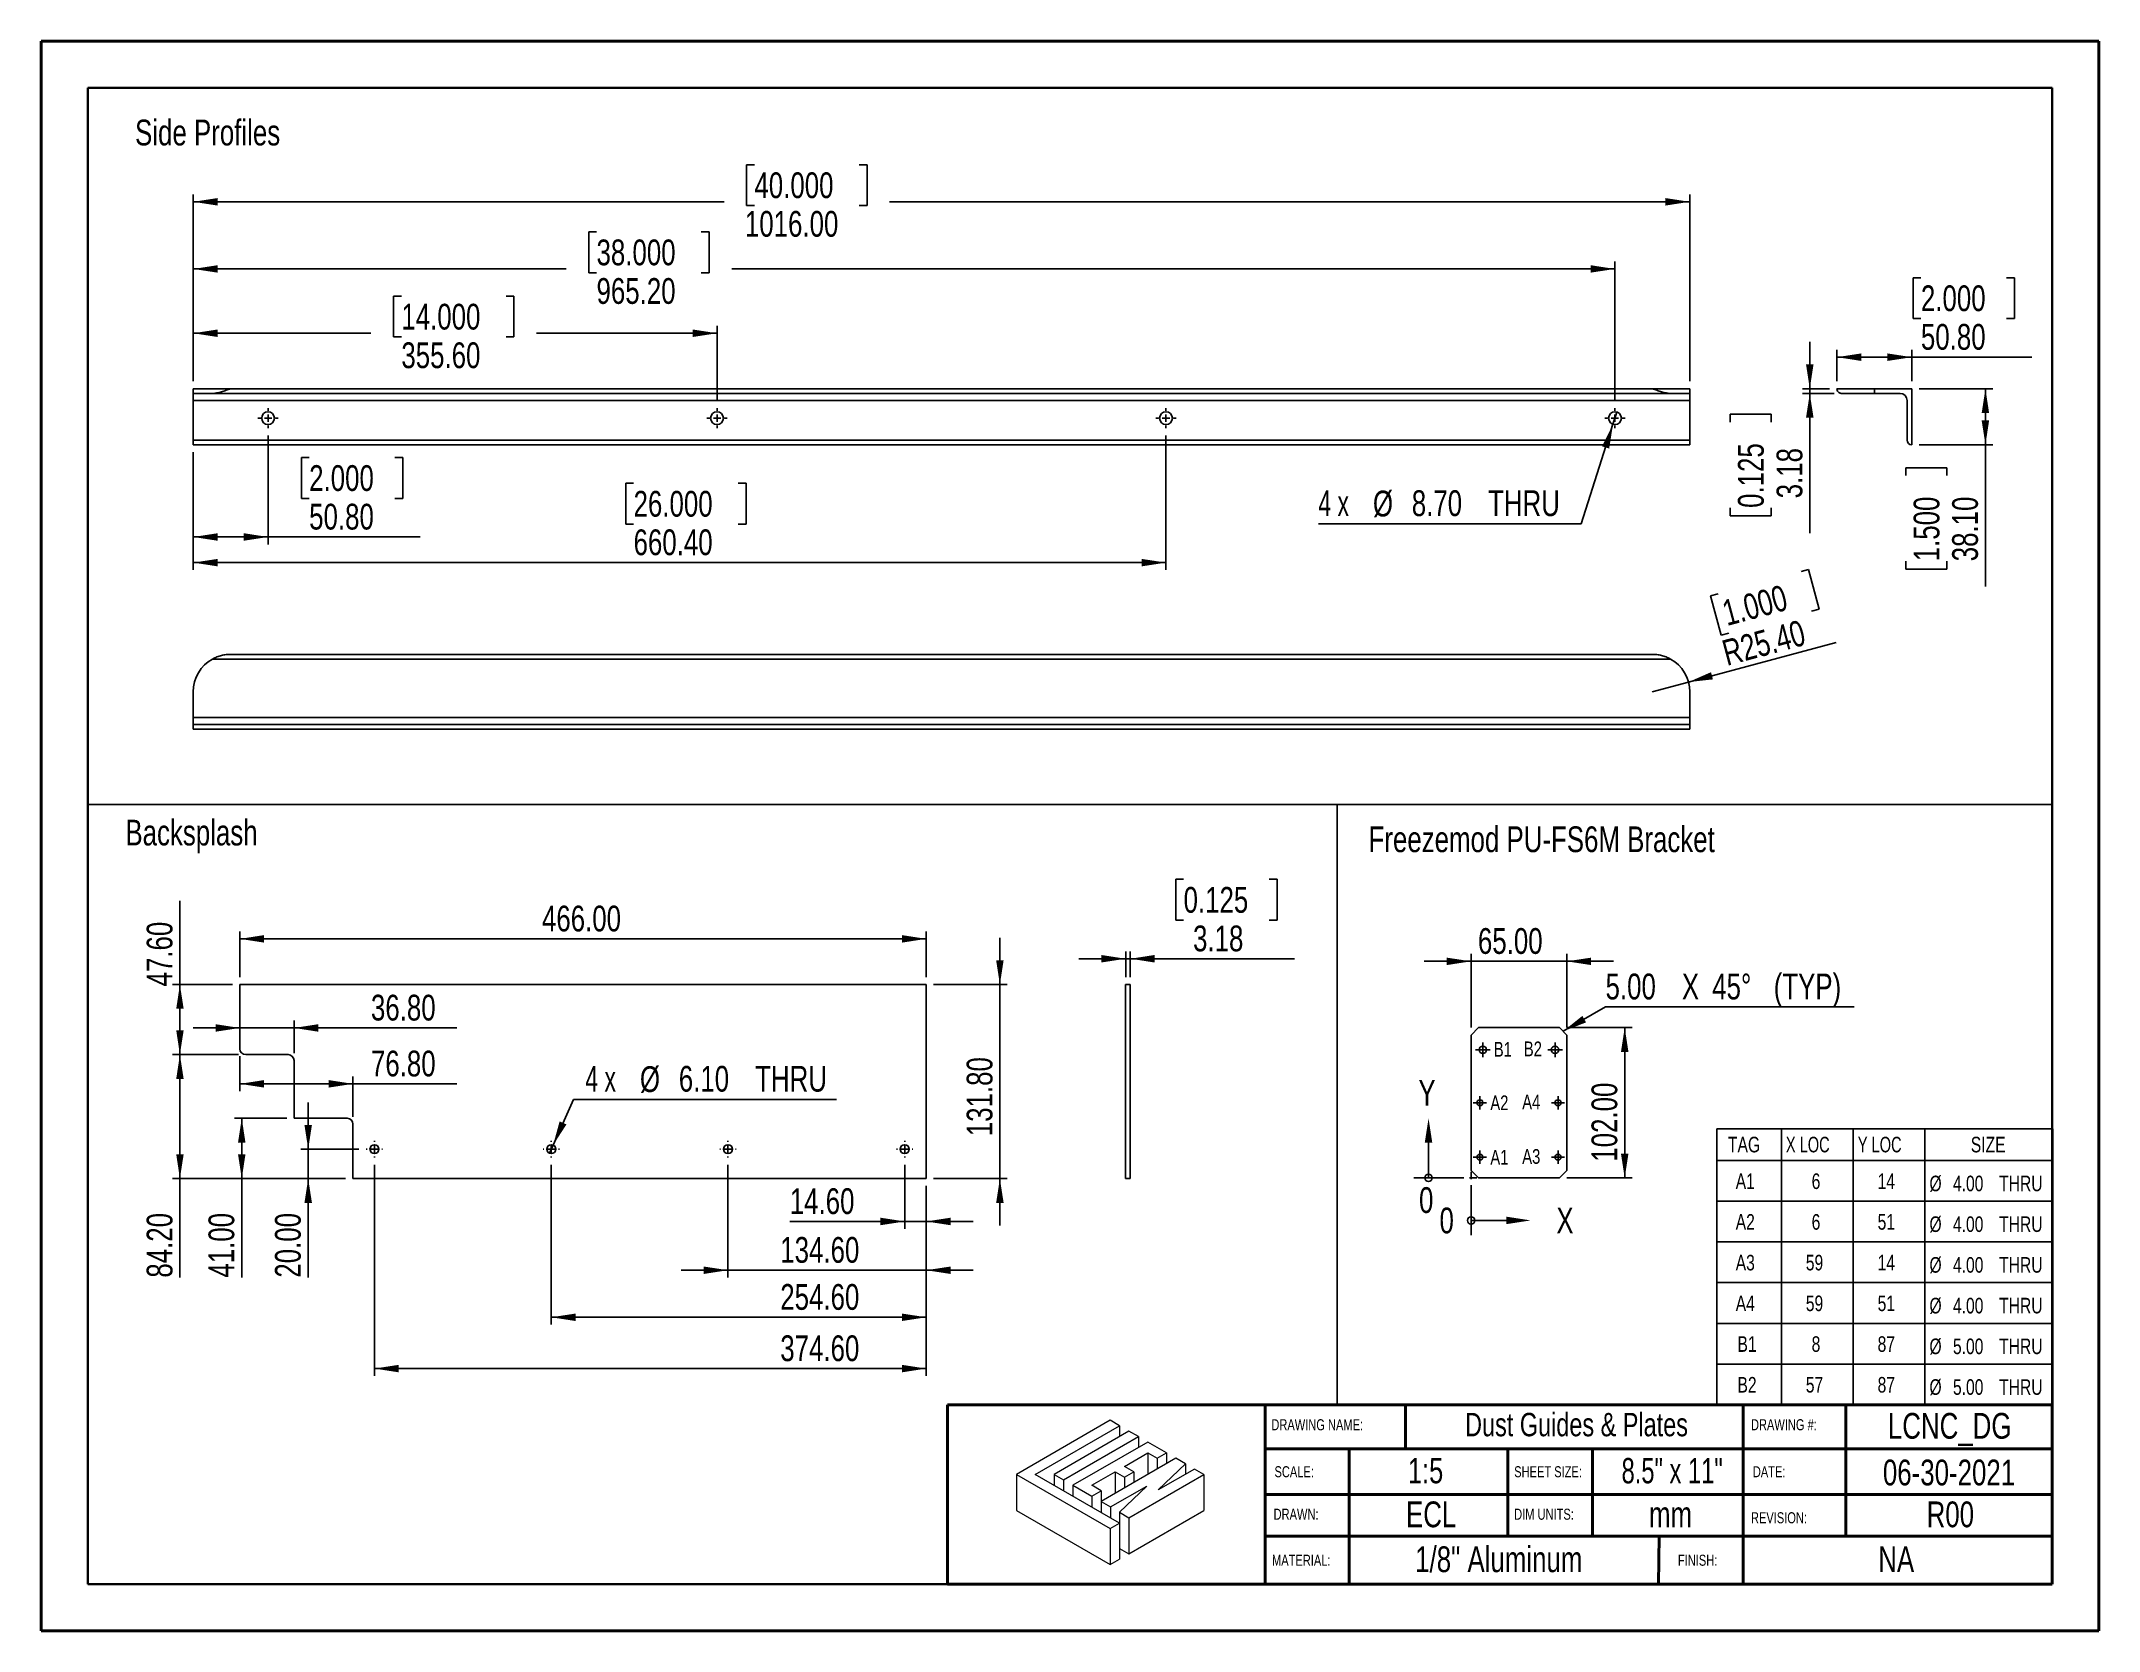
# Model space of a CAD drawing. Header units: millimetres. Extents: x 0 to 279, y 0 to 216.
import ezdxf

# ---------------------------------------------------------------- set-up
doc = ezdxf.new("R2010")
doc.units = ezdxf.units.MM
for name, color, linetype in [('DIM', 1, 'Continuous'), ('PAGE_BORDER', 7, 'Continuous'), ('TITLE_BLOCK_BORDER', 7, 'Continuous'), ('TITLE_BLOCK_TEXT', 8, 'Continuous')]:
    doc.layers.add(name, color=color, linetype=linetype)
doc.styles.add('SLDTEXTSTYLE0', font='TXT', dxfattribs={"width": 0.75})
doc.styles.add('SLDTEXTSTYLE1', font='TXT', dxfattribs={"width": 0.7})
doc.styles.add('SLDTEXTSTYLE2', font='TXT', dxfattribs={"width": 0.666667})
doc.dimstyles.new('SLDDIMSTYLE0', dxfattribs={"dimtxt": 3.5, "dimasz": 3.302, "dimexe": 0, "dimexo": 0.0625, "dimgap": 0.875, "dimtad": 0, "dimlfac": 5, "dimrnd": 1e-09, "dimzin": 4, "dimdsep": 46, "dimtxsty": 'SLDTEXTSTYLE0', "dimsah": 1, "dimcen": 0.09, "dimadec": 0, "dimazin": 1, "dimtfac": 1, "dimtofl": 0, "dimtmove": 0, "dimatfit": 3, "dimfxl": 1, "dimfrac": 2, "dimtolj": 1, "dimtzin": 12, "dimarcsym": 0})
doc.dimstyles.new('SLDDIMSTYLE1', dxfattribs={"dimtxt": 3.5, "dimasz": 3.302, "dimexe": 0, "dimexo": 0.0625, "dimgap": 0.875, "dimtad": 1, "dimlfac": 5, "dimrnd": 1e-09, "dimzin": 4, "dimdsep": 46, "dimtxsty": 'SLDTEXTSTYLE0', "dimsah": 1, "dimcen": 0.09, "dimadec": 0, "dimazin": 1, "dimtfac": 1, "dimtofl": 0, "dimtmove": 0, "dimatfit": 3, "dimfxl": 1, "dimfrac": 2, "dimtolj": 1, "dimtzin": 12, "dimarcsym": 0})
doc.dimstyles.new('SLDDIMSTYLE2', dxfattribs={"dimtxt": 3.5, "dimasz": 3.302, "dimexe": 0, "dimexo": 0.0625, "dimgap": 0.875, "dimtad": 0, "dimtih": 1, "dimtoh": 1, "dimlfac": 5, "dimrnd": 1e-09, "dimzin": 4, "dimdsep": 46, "dimtxsty": 'SLDTEXTSTYLE0', "dimblk1": 'NONE', "dimsah": 1, "dimcen": 0, "dimadec": 0, "dimazin": 1, "dimtfac": 1, "dimtmove": 0, "dimatfit": 3, "dimldrblk": 'NONE', "dimfxl": 1, "dimfrac": 2, "dimtolj": 1, "dimtzin": 12, "dimarcsym": 0})
doc.dimstyles.new('SLDDIMSTYLE3', dxfattribs={"dimtxt": 3.5, "dimasz": 3.302, "dimexe": 0, "dimexo": 0.0625, "dimgap": 0.875, "dimtad": 1, "dimlfac": 5, "dimrnd": 1e-09, "dimzin": 12, "dimdsep": 46, "dimtxsty": 'SLDTEXTSTYLE0', "dimsah": 1, "dimcen": 0.09, "dimadec": 0, "dimazin": 3, "dimtfac": 1, "dimtmove": 0, "dimatfit": 0, "dimfxl": 1, "dimfrac": 2, "dimtolj": 1, "dimtzin": 12, "dimarcsym": 0})
doc.dimstyles.new('SLDDIMSTYLE4', dxfattribs={"dimtxt": 3.5, "dimasz": 3.302, "dimexe": 0, "dimexo": 0.0625, "dimgap": 0.875, "dimtad": 1, "dimlfac": 5, "dimrnd": 1e-09, "dimzin": 4, "dimdsep": 46, "dimtxsty": 'SLDTEXTSTYLE0', "dimsah": 1, "dimcen": 0, "dimadec": 0, "dimazin": 1, "dimtfac": 1, "dimtofl": 0, "dimtmove": 0, "dimatfit": 3, "dimfxl": 1, "dimfrac": 2, "dimtolj": 1, "dimtzin": 12, "dimarcsym": 0})
doc.dimstyles.new('SLDDIMSTYLE5', dxfattribs={"dimtxt": 3.5, "dimasz": 3.302, "dimexe": 0, "dimexo": 0.0625, "dimgap": 0.875, "dimtad": 1, "dimlfac": 5, "dimrnd": 1e-09, "dimzin": 4, "dimdsep": 46, "dimtxsty": 'SLDTEXTSTYLE0', "dimsah": 1, "dimcen": 0.09, "dimadec": 0, "dimazin": 1, "dimtfac": 1, "dimtofl": 0, "dimtmove": 0, "dimatfit": 3, "dimfxl": 1, "dimfrac": 2, "dimtolj": 1, "dimtzin": 12, "dimarcsym": 0})
doc.dimstyles.new('SLDDIMSTYLE6', dxfattribs={"dimtxt": 3.5, "dimasz": 3.302, "dimexe": 0, "dimexo": 0.0625, "dimgap": 0.875, "dimtad": 1, "dimlfac": 5, "dimrnd": 1e-09, "dimzin": 4, "dimdsep": 46, "dimtxsty": 'SLDTEXTSTYLE0', "dimsah": 1, "dimcen": 0.09, "dimadec": 0, "dimazin": 1, "dimtfac": 1, "dimtmove": 0, "dimatfit": 0, "dimfxl": 1, "dimfrac": 2, "dimtolj": 1, "dimtzin": 12, "dimarcsym": 0})

msp = doc.modelspace()

# ---------------------------------------------------------------- texts
at = {"layer": 'DIM', "attachment_point": 1, "style": 'SLDTEXTSTYLE0'}
for s, insert, char_height in [('Side Profiles', (12.7505, 205.2383), 3.5), ('Backsplash', (11.4383, 110.1682), 3.5), ('Freezemod PU-FS6M Bracket', (180.2396, 109.258), 3.5), ('B1', (197.2474, 79.986), 2), ('B2', (201.3249, 80.041), 2), ('A2', (196.7767, 72.7153), 2), ('A4', (201.1041, 72.8254), 2), ('A1', (196.7767, 65.3153), 2), ('A3', (201.1041, 65.4254), 2)]:
    msp.add_mtext(s, dxfattribs=dict(at, insert=insert, char_height=char_height))
at = {"layer": 'TITLE_BLOCK_TEXT'}
for s, insert, char_height, attachment_point, style in [('DRAWING NAME:', (167.0419, 28.7409), 1.5, 1, 'SLDTEXTSTYLE0'), ('Dust Guides & Plates', (208.477, 29.6022), 3.175, 2, 'SLDTEXTSTYLE0'), ('DRAWING #:', (232.1641, 28.7457), 1.5, 1, 'SLDTEXTSTYLE0'), ('LCNC_DG', (259.1469, 29.5948), 3.5, 2, 'SLDTEXTSTYLE0'), ('SCALE:', (167.4667, 22.3605), 1.5, 1, 'SLDTEXTSTYLE0'), ('1:5', (187.9844, 23.4757), 3.43958, 2, 'SLDTEXTSTYLE0'), ('SHEET SIZE:', (200.0126, 22.3605), 1.5, 1, 'SLDTEXTSTYLE0'), ('8.5" x 11"', (221.4629, 23.4757), 3.43958, 2, 'SLDTEXTSTYLE1'), ('DATE:', (232.4175, 22.3605), 1.5, 1, 'SLDTEXTSTYLE0'), ('06-30-2021', (259.0558, 23.2574), 3.5, 2, 'SLDTEXTSTYLE0'), ('ECL', (188.7386, 17.572), 3.5, 2, 'SLDTEXTSTYLE0'), ('mm', (221.2451, 17.572), 3.5, 2, 'SLDTEXTSTYLE0'), ('R00', (259.2369, 17.572), 3.5, 2, 'SLDTEXTSTYLE0'), ('DRAWN:', (167.3439, 16.5911), 1.5, 1, 'SLDTEXTSTYLE0'), ('DIM UNITS:', (200.0083, 16.5911), 1.5, 1, 'SLDTEXTSTYLE0'), ('REVISION:', (232.1641, 16.1111), 1.5, 1, 'SLDTEXTSTYLE0'), ('1/8" Aluminum', (197.923, 11.4735), 3.5, 2, 'SLDTEXTSTYLE0'), ('NA', (251.8872, 11.4735), 3.5, 2, 'SLDTEXTSTYLE0'), ('MATERIAL:', (167.1307, 10.3416), 1.5, 1, 'SLDTEXTSTYLE0'), ('FINISH:', (222.2447, 10.3416), 1.5, 1, 'SLDTEXTSTYLE0')]:
    msp.add_mtext(s, dxfattribs=dict(at, insert=insert, char_height=char_height, attachment_point=attachment_point, style=style))

# ---------------------------------------------------------------- blocks, each defined once
blk = doc.blocks.new('Lien3D Logo')
at = {"color": 7, "linetype": 'Continuous', "lineweight": 18}
for p, q in [((10.61, 16.33), (0, 10.21)), ((11.67, 15.71), (10.61, 16.33)), ((2.13, 10.21), (11.67, 15.71)), ((12.73, 15.1), (4.26, 10.21)), ((5.32, 9.59), (13.8, 14.49)), ((11.67, 15.71), (11.67, 14.49)), ((13.8, 14.49), (12.73, 15.1)), ((13.8, 14.49), (13.8, 13.26)), ((14.86, 13.87), (6.38, 8.98)), ((18.05, 12.03), (9.57, 7.13)), ((12.22, 11.12), (14.86, 12.64)), ((16.99, 12.64), (14.86, 13.87)), ((14.86, 12.64), (15.93, 12.03)), ((14.86, 12.64), (14.86, 10.19)), ((15.93, 12.03), (16.99, 12.64)), ((15.93, 12.03), (15.93, 10.8)), ((16.99, 12.64), (16.99, 11.42)), ((19.12, 11.42), (18.05, 12.03)), ((0, 10.21), (0, 6.12)), ((0, 10.21), (10.61, 4.08)), ((11.67, 4.7), (2.13, 10.21)), ((4.26, 10.21), (4.26, 8.98)), ((4.26, 10.21), (5.32, 9.59)), ((5.32, 9.59), (5.32, 8.36)), ((8.51, 8.98), (11.15, 10.5)), ((11.15, 10.5), (12.22, 9.89)), ((11.15, 10.5), (11.15, 8.05)), ((13.28, 10.5), (12.22, 11.12)), ((12.22, 9.89), (13.28, 10.5)), ((12.22, 9.89), (12.22, 8.66)), ((12.73, 5.31), (21.21, 10.21)), ((13.28, 10.5), (13.28, 9.28)), ((16.04, 8.45), (19.12, 11.42)), ((20.15, 10.82), (16.04, 8.45)), ((19.12, 11.42), (19.12, 10.22)), ((21.21, 10.21), (20.15, 10.82)), ((21.21, 10.21), (21.21, 6.12)), ((6.38, 8.98), (8.51, 7.75)), ((6.38, 8.98), (6.38, 7.75)), ((9.57, 8.36), (8.51, 8.98)), ((8.51, 7.75), (9.57, 8.36)), ((8.51, 7.75), (8.51, 6.52)), ((9.57, 8.36), (9.57, 7.13)), ((9.57, 7.13), (10.64, 6.52)), ((9.57, 7.13), (9.57, 5.91)), ((10.64, 6.52), (14.75, 8.89)), ((14.75, 8.89), (11.67, 5.93)), ((0, 6.12), (10.61, 0)), ((10.61, 4.08), (11.67, 4.7)), ((10.64, 6.52), (10.64, 5.29)), ((11.67, 5.93), (12.73, 5.31)), ((11.67, 5.93), (11.67, 4.7)), ((11.67, 4.7), (11.67, 0.61)), ((12.73, 1.23), (21.21, 6.12)), ((12.73, 5.31), (12.73, 1.23)), ((10.61, 4.08), (10.61, 0)), ((10.61, 0), (11.67, 0.61)), ((11.67, 1.84), (12.73, 1.23))]:
    blk.add_line(p, q, dxfattribs=at)
blk = doc.blocks.new('SW_TABLEANNOTATION_0')
at = {"layer": 'PAGE_BORDER', "color": 0}
for p, q in [((0, 0), (0, -37.5)), ((45.6, 0), (0, 0)), ((8.75, 0), (8.75, -4.31)), ((18.52, 0), (18.52, -4.31)), ((28.25, 0), (28.25, -4.31)), ((45.6, -37.5), (45.6, 0)), ((0, -4.31), (45.6, -4.31)), ((8.75, -4.31), (8.75, -37.5)), ((18.52, -4.31), (18.52, -37.5)), ((28.25, -4.31), (28.25, -37.5)), ((0, -9.84), (45.6, -9.84)), ((0, -15.37), (45.6, -15.37)), ((0, -20.9), (45.6, -20.9)), ((0, -26.43), (45.6, -26.43)), ((0, -31.96), (45.6, -31.96)), ((0, -37.5), (45.6, -37.5))]:
    blk.add_line(p, q, dxfattribs=at)
at = {"layer": 'PAGE_BORDER', "color": 0, "attachment_point": 1}
for s, insert, char_height, style in [('TAG', (1.5, -1.09), 2.117, 'SLDTEXTSTYLE0'), ('X LOC', (9.36, -1.09), 2.117, 'SLDTEXTSTYLE1'), ('Y LOC', (19.13, -1.09), 2.117, 'SLDTEXTSTYLE1'), ('SIZE', (34.47, -1.09), 2.117, 'SLDTEXTSTYLE0'), ('A1', (2.55, -6.06), 2.117, 'SLDTEXTSTYLE0'), ('6', (12.86, -6.06), 2.12, 'SLDTEXTSTYLE0'), ('14', (21.82, -6.06), 2.117, 'SLDTEXTSTYLE0'), ('%%c', (28.86, -6.37), 2.117, 'SLDTEXTSTYLE0'), ('4.00', (32.05, -6.37), 2.117, 'SLDTEXTSTYLE0'), ('THRU', (38.32, -6.37), 2.117, 'SLDTEXTSTYLE0'), ('A2', (2.55, -11.59), 2.117, 'SLDTEXTSTYLE0'), ('6', (12.86, -11.59), 2.12, 'SLDTEXTSTYLE0'), ('51', (21.82, -11.59), 2.117, 'SLDTEXTSTYLE0'), ('%%c', (28.86, -11.9), 2.117, 'SLDTEXTSTYLE0'), ('4.00', (32.05, -11.9), 2.117, 'SLDTEXTSTYLE0'), ('THRU', (38.32, -11.9), 2.117, 'SLDTEXTSTYLE0'), ('A3', (2.55, -17.12), 2.117, 'SLDTEXTSTYLE0'), ('59', (12.07, -17.12), 2.117, 'SLDTEXTSTYLE0'), ('14', (21.82, -17.12), 2.117, 'SLDTEXTSTYLE0'), ('%%c', (28.86, -17.43), 2.117, 'SLDTEXTSTYLE0'), ('4.00', (32.05, -17.43), 2.117, 'SLDTEXTSTYLE0'), ('THRU', (38.32, -17.43), 2.117, 'SLDTEXTSTYLE0'), ('A4', (2.55, -22.65), 2.117, 'SLDTEXTSTYLE0'), ('59', (12.07, -22.65), 2.117, 'SLDTEXTSTYLE0'), ('51', (21.82, -22.65), 2.117, 'SLDTEXTSTYLE0'), ('%%c', (28.86, -22.96), 2.117, 'SLDTEXTSTYLE0'), ('4.00', (32.05, -22.96), 2.117, 'SLDTEXTSTYLE0'), ('THRU', (38.32, -22.96), 2.117, 'SLDTEXTSTYLE0'), ('B1', (2.79, -28.18), 2.117, 'SLDTEXTSTYLE0'), ('8', (12.86, -28.18), 2.12, 'SLDTEXTSTYLE0'), ('87', (21.82, -28.18), 2.117, 'SLDTEXTSTYLE0'), ('%%c', (28.86, -28.49), 2.117, 'SLDTEXTSTYLE0'), ('5.00', (32.05, -28.49), 2.117, 'SLDTEXTSTYLE0'), ('THRU', (38.32, -28.49), 2.117, 'SLDTEXTSTYLE0'), ('B2', (2.79, -33.71), 2.117, 'SLDTEXTSTYLE0'), ('57', (12.07, -33.71), 2.117, 'SLDTEXTSTYLE0'), ('87', (21.82, -33.71), 2.117, 'SLDTEXTSTYLE0'), ('%%c', (28.86, -34.02), 2.117, 'SLDTEXTSTYLE0'), ('5.00', (32.05, -34.02), 2.117, 'SLDTEXTSTYLE0'), ('THRU', (38.32, -34.02), 2.117, 'SLDTEXTSTYLE0')]:
    blk.add_mtext(s, dxfattribs=dict(at, insert=insert, char_height=char_height, style=style))
blk = doc.blocks.new('_D')
at = {"layer": 'DIM'}
for p, q in [((96.85, 199.12), (95.79, 199.12)), ((95.79, 199.12), (95.79, 193.56)), ((111.08, 199.12), (112.14, 199.12)), ((112.14, 199.12), (112.14, 193.56)), ((20.65, 169.7), (20.65, 195.08)), ((20.65, 194.08), (92.72, 194.08)), ((95.79, 193.56), (96.85, 193.56)), ((112.14, 193.56), (111.08, 193.56)), ((223.85, 194.08), (115.21, 194.08)), ((223.85, 169.7), (223.85, 195.08))]:
    blk.add_line(p, q, dxfattribs=at)
for points in [[(20.65, 194.08), (23.96, 193.57), (23.96, 194.59)], [(223.85, 194.08), (220.55, 194.59), (220.55, 193.57)]]:
    blk.add_solid(points, dxfattribs=at)
at = {"layer": 'DIM', "char_height": 3.5, "attachment_point": 1, "style": 'SLDTEXTSTYLE0'}
for s, insert in [('40.000', (96.85, 198.08)), ('1016.00', (95.56, 192.84))]:
    blk.add_mtext(s, dxfattribs=dict(at, insert=insert))
blk = doc.blocks.new('_D_1')
at = {"layer": 'DIM'}
for p, q in [((30.81, 162.33), (30.81, 147.56)), ((20.65, 160.08), (20.65, 147.56)), ((36.39, 159.35), (35.33, 159.35)), ((35.33, 159.35), (35.33, 153.8)), ((48.03, 159.35), (49.1, 159.35)), ((49.1, 159.35), (49.1, 153.8)), ((35.33, 153.8), (36.39, 153.8)), ((49.1, 153.8), (48.03, 153.8)), ((20.65, 148.56), (30.81, 148.56)), ((30.81, 148.56), (51.46, 148.56))]:
    blk.add_line(p, q, dxfattribs=at)
for points in [[(20.65, 148.56), (23.96, 148.05), (23.96, 149.07)], [(30.81, 148.56), (27.51, 149.07), (27.51, 148.05)]]:
    blk.add_solid(points, dxfattribs=at)
at = {"layer": 'DIM', "char_height": 3.5, "attachment_point": 1, "style": 'SLDTEXTSTYLE0'}
for s, insert in [('2.000', (36.39, 158.31)), ('50.80', (36.39, 153.07))]:
    blk.add_mtext(s, dxfattribs=dict(at, insert=insert))
blk = doc.blocks.new('_D_2')
at = {"layer": 'DIM'}
for p, q in [((48.91, 181.27), (47.84, 181.27)), ((47.84, 181.27), (47.84, 175.72)), ((63.13, 181.27), (64.2, 181.27)), ((64.2, 181.27), (64.2, 175.72)), ((20.65, 169.7), (20.65, 177.23)), ((20.65, 176.23), (44.77, 176.23)), ((91.77, 176.23), (67.27, 176.23)), ((91.77, 167.07), (91.77, 177.23)), ((47.84, 175.72), (48.91, 175.72)), ((64.2, 175.72), (63.13, 175.72))]:
    blk.add_line(p, q, dxfattribs=at)
for points in [[(20.65, 176.23), (23.96, 175.72), (23.96, 176.74)], [(91.77, 176.23), (88.47, 176.74), (88.47, 175.72)]]:
    blk.add_solid(points, dxfattribs=at)
at = {"layer": 'DIM', "char_height": 3.5, "attachment_point": 1, "style": 'SLDTEXTSTYLE0'}
for s, insert in [('14.000', (48.91, 180.23)), ('355.60', (48.91, 174.99))]:
    blk.add_mtext(s, dxfattribs=dict(at, insert=insert))
blk = doc.blocks.new('_D_3')
at = {"layer": 'DIM'}
for p, q in [((152.73, 162.33), (152.73, 144.08)), ((20.65, 160.08), (20.65, 144.08)), ((80.44, 155.87), (79.37, 155.87)), ((79.37, 155.87), (79.37, 150.31)), ((94.66, 155.87), (95.73, 155.87)), ((95.73, 155.87), (95.73, 150.31)), ((79.37, 150.31), (80.44, 150.31)), ((95.73, 150.31), (94.66, 150.31)), ((20.65, 145.08), (152.73, 145.08))]:
    blk.add_line(p, q, dxfattribs=at)
for points in [[(20.65, 145.08), (23.96, 144.57), (23.96, 145.58)], [(152.73, 145.08), (149.43, 145.58), (149.43, 144.57)]]:
    blk.add_solid(points, dxfattribs=at)
at = {"layer": 'DIM', "char_height": 3.5, "attachment_point": 1, "style": 'SLDTEXTSTYLE0'}
for s, insert in [('26.000', (80.44, 154.82)), ('660.40', (80.44, 149.59))]:
    blk.add_mtext(s, dxfattribs=dict(at, insert=insert))
blk = doc.blocks.new('_D_4')
at = {"layer": 'DIM'}
for p, q in [((75.41, 190.01), (74.35, 190.01)), ((74.35, 190.01), (74.35, 184.45)), ((89.64, 190.01), (90.7, 190.01)), ((90.7, 190.01), (90.7, 184.45)), ((20.65, 169.7), (20.65, 185.96)), ((20.65, 184.96), (71.28, 184.96)), ((74.35, 184.45), (75.41, 184.45)), ((90.7, 184.45), (89.64, 184.45)), ((213.69, 184.96), (93.77, 184.96)), ((213.69, 167.07), (213.69, 185.96))]:
    blk.add_line(p, q, dxfattribs=at)
for points in [[(20.65, 184.96), (23.96, 184.46), (23.96, 185.47)], [(213.69, 184.96), (210.39, 185.47), (210.39, 184.46)]]:
    blk.add_solid(points, dxfattribs=at)
at = {"layer": 'DIM', "char_height": 3.5, "attachment_point": 1, "style": 'SLDTEXTSTYLE0'}
for s, insert in [('38.000', (75.41, 188.96)), ('965.20', (75.41, 183.72))]:
    blk.add_mtext(s, dxfattribs=dict(at, insert=insert))
blk = doc.blocks.new('_D_5')
at = {"layer": 'DIM'}
for p, q in [((213.96, 165.53), (213.43, 163.87)), ((213.43, 163.87), (209.11, 150.34)), ((209.11, 150.34), (173.42, 150.34))]:
    blk.add_line(p, q, dxfattribs=at)
blk.add_solid([(213.43, 163.87), (211.94, 160.88), (212.91, 160.57)], dxfattribs=at)
at = {"layer": 'DIM', "char_height": 3.5, "attachment_point": 1}
for s, insert, style in [('4 x', (173.42, 154.9), 'SLDTEXTSTYLE2'), ('%%c', (180.83, 154.85), 'SLDTEXTSTYLE0'), ('8.70', (186.11, 154.9), 'SLDTEXTSTYLE0'), ('THRU', (196.47, 154.9), 'SLDTEXTSTYLE0')]:
    blk.add_mtext(s, dxfattribs=dict(at, insert=insert, style=style))
blk = doc.blocks.new('_NONE')
blk = doc.blocks.new('SW_CENTERMARKSYMBOL_0')
at = {"layer": 'DIM', "color": 0}
for p, q in [((-1, 0), (-1.36995, 0)), ((0, 0), (-0.5, 0)), ((0, 1), (0, 1.36995)), ((0, 0), (0, 0.5)), ((0, 0), (0, -0.5)), ((0, 0), (0.5, 0)), ((1, 0), (1.36995, 0)), ((0, -1), (0, -1.36995))]:
    blk.add_line(p, q, dxfattribs=at)
blk = doc.blocks.new('SW_CENTERMARKSYMBOL_1')
at = {"layer": 'DIM', "color": 0}
for p, q in [((-1, 0), (-1.36995, 0)), ((0, 0), (-0.5, 0)), ((0, 1), (0, 1.36995)), ((0, 0), (0, 0.5)), ((0, 0), (0, -0.5)), ((0, 0), (0.5, 0)), ((1, 0), (1.36995, 0)), ((0, -1), (0, -1.36995))]:
    blk.add_line(p, q, dxfattribs=at)
blk = doc.blocks.new('SW_CENTERMARKSYMBOL_2')
at = {"layer": 'DIM', "color": 0}
for p, q in [((-1, 0), (-1.36995, 0)), ((0, 0), (-0.5, 0)), ((0, 1), (0, 1.36995)), ((0, 0), (0, 0.5)), ((0, 0), (0, -0.5)), ((0, 0), (0.5, 0)), ((1, 0), (1.36995, 0)), ((0, -1), (0, -1.36995))]:
    blk.add_line(p, q, dxfattribs=at)
blk = doc.blocks.new('SW_CENTERMARKSYMBOL_3')
at = {"layer": 'DIM', "color": 0}
for p, q in [((-1, 0), (-1.36995, 0)), ((0, 0), (-0.5, 0)), ((0, 1), (0, 1.36995)), ((0, 0), (0, 0.5)), ((0, 0), (0, -0.5)), ((0, 0), (0.5, 0)), ((1, 0), (1.36995, 0)), ((0, -1), (0, -1.36995))]:
    blk.add_line(p, q, dxfattribs=at)
blk = doc.blocks.new('_D_6')
at = {"layer": 'DIM'}
for p, q in [((255.24, 183.77), (254.17, 183.77)), ((254.17, 183.77), (254.17, 178.21)), ((266.88, 183.77), (267.94, 183.77)), ((267.94, 183.77), (267.94, 178.21)), ((254.17, 178.21), (255.24, 178.21)), ((267.94, 178.21), (266.88, 178.21)), ((243.84, 169.7), (243.84, 173.98)), ((254, 169.7), (254, 173.98)), ((254, 172.98), (243.84, 172.98)), ((254, 172.98), (270.3, 172.98))]:
    blk.add_line(p, q, dxfattribs=at)
for points in [[(243.84, 172.98), (247.14, 172.47), (247.14, 173.49)], [(254, 172.98), (250.69, 173.49), (250.69, 172.47)]]:
    blk.add_solid(points, dxfattribs=at)
at = {"layer": 'DIM', "char_height": 3.5, "attachment_point": 1, "style": 'SLDTEXTSTYLE0'}
for s, insert in [('2.000', (255.24, 182.73)), ('50.80', (255.24, 177.49))]:
    blk.add_mtext(s, dxfattribs=dict(at, insert=insert))
blk = doc.blocks.new('_D_7')
at = {"layer": 'DIM'}
for p, q in [((255, 168.7), (265, 168.7)), ((264, 168.7), (264, 161.08)), ((255, 161.08), (265, 161.08)), ((264, 161.08), (264, 141.83)), ((253.2, 156.9), (253.2, 157.96)), ((253.2, 157.96), (258.76, 157.96)), ((258.76, 157.96), (258.76, 156.9)), ((253.2, 145.26), (253.2, 144.19)), ((253.2, 144.19), (258.76, 144.19)), ((258.76, 144.19), (258.76, 145.26))]:
    blk.add_line(p, q, dxfattribs=at)
for points in [[(264, 168.7), (263.49, 165.39), (264.5, 165.39)], [(264, 161.08), (264.5, 164.38), (263.49, 164.38)]]:
    blk.add_solid(points, dxfattribs=at)
at = {"layer": 'DIM', "char_height": 3.5, "attachment_point": 1, "rotation": 90, "style": 'SLDTEXTSTYLE0'}
for s, insert in [('1.500', (254.25, 145.26)), ('38.10', (259.48, 145.26))]:
    blk.add_mtext(s, dxfattribs=dict(at, insert=insert))
blk = doc.blocks.new('_D_8')
at = {"layer": 'DIM'}
for p, q in [((240.15, 168.7), (240.15, 175.05)), ((242.84, 168.7), (239.15, 168.7)), ((243.47, 168.06), (239.15, 168.06)), ((240.15, 168.7), (240.15, 168.06)), ((240.15, 168.06), (240.15, 149.09)), ((229.36, 164.15), (229.36, 165.22)), ((229.36, 165.22), (234.92, 165.22)), ((234.92, 165.22), (234.92, 164.15)), ((229.36, 152.51), (229.36, 151.45)), ((229.36, 151.45), (234.92, 151.45)), ((234.92, 151.45), (234.92, 152.51))]:
    blk.add_line(p, q, dxfattribs=at)
for points in [[(240.15, 168.7), (240.66, 172), (239.64, 172)], [(240.15, 168.06), (239.64, 164.76), (240.66, 164.76)]]:
    blk.add_solid(points, dxfattribs=at)
at = {"layer": 'DIM', "char_height": 3.5, "attachment_point": 1, "rotation": 90, "style": 'SLDTEXTSTYLE0'}
for s, insert in [('0.125', (230.4, 152.51)), ('3.18', (235.64, 153.81))]:
    blk.add_mtext(s, dxfattribs=dict(at, insert=insert))
blk = doc.blocks.new('_D_9')
at = {"layer": 'DIM'}
for p, q in [((238.96, 143.86), (239.99, 144.14)), ((239.99, 144.14), (241.43, 138.77)), ((227.72, 140.85), (226.69, 140.57)), ((226.69, 140.57), (228.13, 135.21)), ((241.43, 138.77), (240.4, 138.5)), ((223.68, 128.86), (243.75, 134.23)), ((228.13, 135.21), (229.16, 135.48)), ((223.68, 128.86), (218.77, 127.54))]:
    blk.add_line(p, q, dxfattribs=at)
blk.add_solid([(223.68, 128.86), (227, 129.22), (226.74, 130.2)], dxfattribs=at)
at = {"layer": 'DIM', "char_height": 3.5, "attachment_point": 1, "rotation": 15, "style": 'SLDTEXTSTYLE0'}
for s, insert in [('1.000', (227.99, 139.84)), ('R25.40', (227.98, 134.42))]:
    blk.add_mtext(s, dxfattribs=dict(at, insert=insert))
blk = doc.blocks.new('_D_10')
at = {"layer": 'DIM'}
for p, q in [((26.98, 88.78), (26.98, 94.98)), ((26.98, 93.98), (120.18, 93.98)), ((120.18, 88.78), (120.18, 94.98))]:
    blk.add_line(p, q, dxfattribs=at)
for points in [[(26.98, 93.98), (30.28, 93.47), (30.28, 94.49)], [(120.18, 93.98), (116.88, 94.49), (116.88, 93.47)]]:
    blk.add_solid(points, dxfattribs=at)
at = {"layer": 'DIM', "insert": (68, 98.49), "char_height": 3.5, "attachment_point": 1, "style": 'SLDTEXTSTYLE0'}
blk.add_mtext('466.00', dxfattribs=at)
blk = doc.blocks.new('_D_11')
at = {"layer": 'DIM'}
for p, q in [((130.18, 87.78), (130.18, 94.13)), ((121.18, 87.78), (131.18, 87.78)), ((130.18, 87.78), (130.18, 61.42)), ((121.18, 61.42), (131.18, 61.42)), ((130.18, 61.42), (130.18, 55.07))]:
    blk.add_line(p, q, dxfattribs=at)
for points in [[(130.18, 87.78), (130.69, 91.08), (129.67, 91.08)], [(130.18, 61.42), (129.67, 58.12), (130.69, 58.12)]]:
    blk.add_solid(points, dxfattribs=at)
at = {"layer": 'DIM', "insert": (125.67, 67.18), "char_height": 3.5, "attachment_point": 1, "rotation": 90, "style": 'SLDTEXTSTYLE0'}
blk.add_mtext('131.80', dxfattribs=at)
blk = doc.blocks.new('_D_12')
at = {"layer": 'DIM'}
for p, q in [((18.84, 87.78), (18.84, 99.15)), ((25.98, 87.78), (17.84, 87.78)), ((18.84, 87.78), (18.84, 78.26)), ((26.78, 78.26), (17.84, 78.26))]:
    blk.add_line(p, q, dxfattribs=at)
for points in [[(18.84, 87.78), (18.34, 84.48), (19.35, 84.48)], [(18.84, 78.26), (19.35, 81.56), (18.34, 81.56)]]:
    blk.add_solid(points, dxfattribs=at)
at = {"layer": 'DIM', "insert": (14.33, 87.52), "char_height": 3.5, "attachment_point": 1, "rotation": 90, "style": 'SLDTEXTSTYLE0'}
blk.add_mtext('47.60', dxfattribs=at)
blk = doc.blocks.new('_D_13')
at = {"layer": 'DIM'}
for p, q in [((33.34, 69.62), (26.24, 69.62)), ((27.24, 61.42), (27.24, 69.62)), ((41.34, 61.42), (26.24, 61.42)), ((27.24, 61.42), (27.24, 47.97))]:
    blk.add_line(p, q, dxfattribs=at)
for points in [[(27.24, 69.62), (26.73, 66.32), (27.74, 66.32)], [(27.24, 61.42), (27.74, 64.72), (26.73, 64.72)]]:
    blk.add_solid(points, dxfattribs=at)
at = {"layer": 'DIM', "insert": (22.72, 47.97), "char_height": 3.5, "attachment_point": 1, "rotation": 90, "style": 'SLDTEXTSTYLE0'}
blk.add_mtext('41.00', dxfattribs=at)
blk = doc.blocks.new('_D_14')
at = {"layer": 'DIM'}
for p, q in [((26.78, 78.26), (17.84, 78.26)), ((18.84, 61.42), (18.84, 78.26)), ((41.34, 61.42), (17.84, 61.42)), ((18.84, 61.42), (18.84, 47.97))]:
    blk.add_line(p, q, dxfattribs=at)
for points in [[(18.84, 78.26), (18.34, 74.96), (19.35, 74.96)], [(18.84, 61.42), (19.35, 64.72), (18.34, 64.72)]]:
    blk.add_solid(points, dxfattribs=at)
at = {"layer": 'DIM', "insert": (14.33, 47.97), "char_height": 3.5, "attachment_point": 1, "rotation": 90, "style": 'SLDTEXTSTYLE0'}
blk.add_mtext('84.20', dxfattribs=at)
blk = doc.blocks.new('_D_15')
at = {"layer": 'DIM'}
for p, q in [((26.98, 81.88), (20.63, 81.88)), ((26.98, 81.88), (34.34, 81.88)), ((34.34, 78.46), (34.34, 82.88)), ((34.34, 81.88), (56.42, 81.88))]:
    blk.add_line(p, q, dxfattribs=at)
for points in [[(26.98, 81.88), (23.68, 82.39), (23.68, 81.37)], [(34.34, 81.88), (37.64, 81.37), (37.64, 82.39)]]:
    blk.add_solid(points, dxfattribs=at)
at = {"layer": 'DIM', "insert": (44.78, 86.39), "char_height": 3.5, "attachment_point": 1, "style": 'SLDTEXTSTYLE0'}
blk.add_mtext('36.80', dxfattribs=at)
blk = doc.blocks.new('_D_16')
at = {"layer": 'DIM'}
for p, q in [((26.98, 78.06), (26.98, 73.29)), ((26.98, 74.29), (42.34, 74.29)), ((42.34, 69.82), (42.34, 75.29)), ((42.34, 74.29), (56.42, 74.29))]:
    blk.add_line(p, q, dxfattribs=at)
for points in [[(26.98, 74.29), (30.28, 73.78), (30.28, 74.8)], [(42.34, 74.29), (39.04, 74.8), (39.04, 73.78)]]:
    blk.add_solid(points, dxfattribs=at)
at = {"layer": 'DIM', "insert": (44.78, 78.8), "char_height": 3.5, "attachment_point": 1, "style": 'SLDTEXTSTYLE0'}
blk.add_mtext('76.80', dxfattribs=at)
blk = doc.blocks.new('_D_17')
at = {"layer": 'DIM'}
for p, q in [((36.26, 65.42), (36.26, 71.77)), ((43.15, 65.42), (35.26, 65.42)), ((36.26, 65.42), (36.26, 61.42)), ((41.34, 61.42), (35.26, 61.42)), ((36.26, 61.42), (36.26, 47.97))]:
    blk.add_line(p, q, dxfattribs=at)
for points in [[(36.26, 65.42), (36.77, 68.72), (35.75, 68.72)], [(36.26, 61.42), (35.75, 58.12), (36.77, 58.12)]]:
    blk.add_solid(points, dxfattribs=at)
at = {"layer": 'DIM', "insert": (31.75, 47.97), "char_height": 3.5, "attachment_point": 1, "rotation": 90, "style": 'SLDTEXTSTYLE0'}
blk.add_mtext('20.00', dxfattribs=at)
blk = doc.blocks.new('_D_18')
at = {"layer": 'DIM'}
for p, q in [((117.26, 63.31), (117.26, 54.6)), ((120.18, 60.42), (120.18, 54.6)), ((117.26, 55.6), (101.65, 55.6)), ((120.18, 55.6), (117.26, 55.6)), ((120.18, 55.6), (126.53, 55.6))]:
    blk.add_line(p, q, dxfattribs=at)
for points in [[(117.26, 55.6), (113.96, 56.11), (113.96, 55.09)], [(120.18, 55.6), (123.48, 55.09), (123.48, 56.11)]]:
    blk.add_solid(points, dxfattribs=at)
at = {"layer": 'DIM', "insert": (101.65, 60.11), "char_height": 3.5, "attachment_point": 1, "style": 'SLDTEXTSTYLE0'}
blk.add_mtext('14.60', dxfattribs=at)
blk = doc.blocks.new('_D_19')
at = {"layer": 'DIM'}
for p, q in [((93.26, 63.31), (93.26, 47.98)), ((120.18, 60.42), (120.18, 47.98)), ((93.26, 48.98), (86.91, 48.98)), ((120.18, 48.98), (93.26, 48.98)), ((120.18, 48.98), (126.53, 48.98))]:
    blk.add_line(p, q, dxfattribs=at)
for points in [[(93.26, 48.98), (89.96, 49.48), (89.96, 48.47)], [(120.18, 48.98), (123.48, 48.47), (123.48, 49.48)]]:
    blk.add_solid(points, dxfattribs=at)
at = {"layer": 'DIM', "insert": (100.36, 53.49), "char_height": 3.5, "attachment_point": 1, "style": 'SLDTEXTSTYLE0'}
blk.add_mtext('134.60', dxfattribs=at)
blk = doc.blocks.new('_D_20')
at = {"layer": 'DIM'}
for p, q in [((69.26, 63.31), (69.26, 41.59)), ((120.18, 60.42), (120.18, 41.59)), ((120.18, 42.59), (69.26, 42.59))]:
    blk.add_line(p, q, dxfattribs=at)
for points in [[(69.26, 42.59), (72.56, 42.08), (72.56, 43.09)], [(120.18, 42.59), (116.88, 43.09), (116.88, 42.08)]]:
    blk.add_solid(points, dxfattribs=at)
at = {"layer": 'DIM', "insert": (100.36, 47.1), "char_height": 3.5, "attachment_point": 1, "style": 'SLDTEXTSTYLE0'}
blk.add_mtext('254.60', dxfattribs=at)
blk = doc.blocks.new('_D_21')
at = {"layer": 'DIM'}
for p, q in [((45.26, 63.31), (45.26, 34.62)), ((120.18, 60.42), (120.18, 34.62)), ((120.18, 35.62), (45.26, 35.62))]:
    blk.add_line(p, q, dxfattribs=at)
for points in [[(45.26, 35.62), (48.56, 35.11), (48.56, 36.13)], [(120.18, 35.62), (116.88, 36.13), (116.88, 35.11)]]:
    blk.add_solid(points, dxfattribs=at)
at = {"layer": 'DIM', "insert": (100.36, 40.13), "char_height": 3.5, "attachment_point": 1, "style": 'SLDTEXTSTYLE0'}
blk.add_mtext('374.60', dxfattribs=at)
blk = doc.blocks.new('_D_22')
at = {"layer": 'DIM'}
for p, q in [((69.51, 65.97), (72.3, 72.17)), ((72.3, 72.17), (107.99, 72.17)), ((69.01, 64.86), (69.51, 65.97))]:
    blk.add_line(p, q, dxfattribs=at)
blk.add_solid([(69.51, 65.97), (71.33, 68.78), (70.4, 69.19)], dxfattribs=at)
at = {"layer": 'DIM', "char_height": 3.5, "attachment_point": 1}
for s, insert, style in [('4 x', (73.89, 76.73), 'SLDTEXTSTYLE2'), ('%%c', (81.3, 76.68), 'SLDTEXTSTYLE0'), ('6.10', (86.58, 76.73), 'SLDTEXTSTYLE0'), ('THRU', (96.95, 76.73), 'SLDTEXTSTYLE0')]:
    blk.add_mtext(s, dxfattribs=dict(at, insert=insert, style=style))
blk = doc.blocks.new('SW_CENTERMARKSYMBOL_4')
at = {"layer": 'DIM', "color": 0}
for p, q in [((-1, 0), (-1.11, 0)), ((0, 0), (-0.5, 0)), ((0, 1), (0, 1.11)), ((0, 0), (0, 0.5)), ((0, 0), (0, -0.5)), ((0, 0), (0.5, 0)), ((1, 0), (1.11, 0)), ((0, -1), (0, -1.11))]:
    blk.add_line(p, q, dxfattribs=at)
blk = doc.blocks.new('SW_CENTERMARKSYMBOL_5')
at = {"layer": 'DIM', "color": 0}
for p, q in [((-1, 0), (-1.11, 0)), ((0, 0), (-0.5, 0)), ((0, 1), (0, 1.11)), ((0, 0), (0, 0.5)), ((0, 0), (0, -0.5)), ((0, 0), (0.5, 0)), ((1, 0), (1.11, 0)), ((0, -1), (0, -1.11))]:
    blk.add_line(p, q, dxfattribs=at)
blk = doc.blocks.new('SW_CENTERMARKSYMBOL_6')
at = {"layer": 'DIM', "color": 0}
for p, q in [((-1, 0), (-1.11, 0)), ((0, 0), (-0.5, 0)), ((0, 1), (0, 1.11)), ((0, 0), (0, 0.5)), ((0, 0), (0, -0.5)), ((0, 0), (0.5, 0)), ((1, 0), (1.11, 0)), ((0, -1), (0, -1.11))]:
    blk.add_line(p, q, dxfattribs=at)
blk = doc.blocks.new('SW_CENTERMARKSYMBOL_7')
at = {"layer": 'DIM', "color": 0}
for p, q in [((-1, 0), (-1.11, 0)), ((0, 0), (-0.5, 0)), ((0, 1), (0, 1.11)), ((0, 0), (0, 0.5)), ((0, 0), (0, -0.5)), ((0, 0), (0.5, 0)), ((1, 0), (1.11, 0)), ((0, -1), (0, -1.11))]:
    blk.add_line(p, q, dxfattribs=at)
blk = doc.blocks.new('_D_23')
at = {"layer": 'DIM'}
for p, q in [((155.12, 102.07), (154.05, 102.07)), ((154.05, 102.07), (154.05, 96.51)), ((166.76, 102.07), (167.82, 102.07)), ((167.82, 102.07), (167.82, 96.51)), ((154.05, 96.51), (155.12, 96.51)), ((167.82, 96.51), (166.76, 96.51)), ((147.26, 88.78), (147.26, 92.28)), ((147.89, 88.78), (147.89, 92.28)), ((147.26, 91.28), (140.91, 91.28)), ((147.89, 91.28), (147.26, 91.28)), ((147.89, 91.28), (170.18, 91.28))]:
    blk.add_line(p, q, dxfattribs=at)
for points in [[(147.26, 91.28), (143.95, 91.79), (143.95, 90.77)], [(147.89, 91.28), (151.19, 90.77), (151.19, 91.79)]]:
    blk.add_solid(points, dxfattribs=at)
at = {"layer": 'DIM', "char_height": 3.5, "attachment_point": 1, "style": 'SLDTEXTSTYLE0'}
for s, insert in [('0.125', (155.12, 101.03)), ('3.18', (156.41, 95.79))]:
    blk.add_mtext(s, dxfattribs=dict(at, insert=insert))
blk = doc.blocks.new('_D_24')
at = {"layer": 'DIM'}
for p, q in [((194.16, 90.93), (187.81, 90.93)), ((194.16, 81.92), (194.16, 91.93)), ((194.16, 90.93), (207.16, 90.93)), ((207.16, 81.92), (207.16, 91.93)), ((207.16, 90.93), (213.51, 90.93))]:
    blk.add_line(p, q, dxfattribs=at)
for points in [[(194.16, 90.93), (190.86, 91.43), (190.86, 90.42)], [(207.16, 90.93), (210.46, 90.42), (210.46, 91.43)]]:
    blk.add_solid(points, dxfattribs=at)
at = {"layer": 'DIM', "insert": (195.09, 95.44), "char_height": 3.5, "attachment_point": 1, "style": 'SLDTEXTSTYLE0'}
blk.add_mtext('65.00', dxfattribs=at)
blk = doc.blocks.new('_D_25')
at = {"layer": 'DIM'}
for p, q in [((207.16, 81.92), (216.02, 81.92)), ((215.02, 81.92), (215.02, 61.52)), ((207.16, 61.52), (216.02, 61.52))]:
    blk.add_line(p, q, dxfattribs=at)
for points in [[(215.02, 81.92), (214.51, 78.62), (215.53, 78.62)], [(215.02, 61.52), (215.53, 64.82), (214.51, 64.82)]]:
    blk.add_solid(points, dxfattribs=at)
at = {"layer": 'DIM', "insert": (210.51, 63.72), "char_height": 3.5, "attachment_point": 1, "rotation": 90, "style": 'SLDTEXTSTYLE0'}
blk.add_mtext('102.00', dxfattribs=at)
blk = doc.blocks.new('SW_CHAMFER_DIMENSION_0')
at = {"layer": 'DIM', "color": 0}
for p, q in [((-5.76, -3.32), (0, 0)), ((0, 0), (33.77, 0))]:
    blk.add_line(p, q, dxfattribs=at)
blk.add_solid([(-5.76, -3.32), (-2.65, -2.11), (-3.15, -1.23)], dxfattribs=at)
at = {"layer": 'DIM', "color": 0, "char_height": 3.5, "attachment_point": 1, "style": 'SLDTEXTSTYLE0'}
for s, insert in [('5.00', (0, 4.51)), ('X', (10.36, 4.51)), ('45°', (14.48, 4.51)), ('(TYP)', (22.83, 4.51))]:
    blk.add_mtext(s, dxfattribs=dict(at, insert=insert))
blk = doc.blocks.new('SW_CENTERMARKSYMBOL_8')
at = {"layer": 'DIM', "color": 0}
for p, q in [((-0.5, 0), (-1, 0)), ((0, 0), (-0.5, 0)), ((0, 0.5), (0, 1)), ((0, 0), (0, 0.5)), ((0, 0), (0, -0.5)), ((0, 0), (0.5, 0)), ((0.5, 0), (1, 0)), ((0, -0.5), (0, -1))]:
    blk.add_line(p, q, dxfattribs=at)
blk = doc.blocks.new('SW_CENTERMARKSYMBOL_9')
at = {"layer": 'DIM', "color": 0}
for p, q in [((-0.5, 0), (-1, 0)), ((0, 0), (-0.5, 0)), ((0, 0.5), (0, 1)), ((0, 0), (0, 0.5)), ((0, 0), (0, -0.5)), ((0, 0), (0.5, 0)), ((0.5, 0), (1, 0)), ((0, -0.5), (0, -1))]:
    blk.add_line(p, q, dxfattribs=at)
blk = doc.blocks.new('SW_CENTERMARKSYMBOL_10')
at = {"layer": 'DIM', "color": 0}
for p, q in [((-0.5, 0), (-0.9, 0)), ((0, 0), (-0.5, 0)), ((0, 0.5), (0, 0.9)), ((0, 0), (0, 0.5)), ((0, 0), (0, -0.5)), ((0, 0), (0.5, 0)), ((0.5, 0), (0.9, 0)), ((0, -0.5), (0, -0.9))]:
    blk.add_line(p, q, dxfattribs=at)
blk = doc.blocks.new('SW_CENTERMARKSYMBOL_11')
at = {"layer": 'DIM', "color": 0}
for p, q in [((-0.5, 0), (-0.9, 0)), ((0, 0), (-0.5, 0)), ((0, 0.5), (0, 0.9)), ((0, 0), (0, 0.5)), ((0, 0), (0, -0.5)), ((0, 0), (0.5, 0)), ((0.5, 0), (0.9, 0)), ((0, -0.5), (0, -0.9))]:
    blk.add_line(p, q, dxfattribs=at)
blk = doc.blocks.new('SW_CENTERMARKSYMBOL_12')
at = {"layer": 'DIM', "color": 0}
for p, q in [((-0.5, 0), (-0.9, 0)), ((0, 0), (-0.5, 0)), ((0, 0.5), (0, 0.9)), ((0, 0), (0, 0.5)), ((0, 0), (0, -0.5)), ((0, 0), (0.5, 0)), ((0.5, 0), (0.9, 0)), ((0, -0.5), (0, -0.9))]:
    blk.add_line(p, q, dxfattribs=at)
blk = doc.blocks.new('SW_CENTERMARKSYMBOL_13')
at = {"layer": 'DIM', "color": 0}
for p, q in [((-0.5, 0), (-0.9, 0)), ((0, 0), (-0.5, 0)), ((0, 0.5), (0, 0.9)), ((0, 0), (0, 0.5)), ((0, 0), (0, -0.5)), ((0, 0), (0.5, 0)), ((0.5, 0), (0.9, 0)), ((0, -0.5), (0, -0.9))]:
    blk.add_line(p, q, dxfattribs=at)
blk = doc.blocks.new('SW_DATUMORIGIN_0')
at = {"layer": 'DIM', "color": 0}
for p, q in [((-5.78, 1), (-5.78, 5.78)), ((-1, 1), (-7.78, 1)), ((0, 0), (0, -6.78)), ((0, -4.78), (4.78, -4.78))]:
    blk.add_line(p, q, dxfattribs=at)
for centre in [(-5.78, 1), (0, -4.78)]:
    blk.add_circle(centre, 0.5, dxfattribs=at)
for points in [[(-5.78, 9.08), (-6.29, 5.78), (-5.27, 5.78)], [(8.08, -4.78), (4.78, -4.27), (4.78, -5.29)]]:
    blk.add_solid(points, dxfattribs=at)
at = {"layer": 'DIM', "color": 0, "char_height": 3.5, "attachment_point": 1, "style": 'SLDTEXTSTYLE0'}
for s, insert in [('Y', (-7.16, 14.31)), ('0', (-7.07, -0.27)), ('0', (-4.29, -3.04)), ('X', (11.58, -3.05))]:
    blk.add_mtext(s, dxfattribs=dict(at, insert=insert))

# ---------------------------------------------------------------- dimensions: what is measured, and where the dimension line sits
at = {"layer": 'DIM'}
for base, p1, p2, dimstyle, picture, middle in [((20.6537, 194.079), (223.8537, 168.6965), (20.6537, 168.6965), 'SLDDIMSTYLE0', '_D', (103.9649, 194.079)), ((213.6937, 184.9643), (20.6537, 168.6965), (213.6937, 166.0665), 'SLDDIMSTYLE0', '_D_4', (82.5243, 184.9643)), ((243.8362, 172.9781), (253.9962, 168.6965), (243.8362, 168.6965), 'SLDDIMSTYLE1', '_D_6', (261.0587, 172.9781)), ((91.7737, 176.2321), (20.6537, 168.6965), (91.7737, 166.0665), 'SLDDIMSTYLE0', '_D_2', (56.0215, 176.2321)), ((30.8137, 148.5613), (20.6537, 161.0765), (30.8137, 163.3266), 'SLDDIMSTYLE1', '_D_1', (42.2112, 148.5613)), ((152.7337, 145.0765), (20.6537, 161.0765), (152.7337, 163.3266), 'SLDDIMSTYLE1', '_D_3', (87.5524, 145.0765)), ((147.2560376734, 91.2775644269), (147.8910376734, 87.7778548564), (147.2560376734, 87.7778548564), 'SLDDIMSTYLE3', '_D_23', (160.9385848616, 91.2775644269)), ((120.1796, 93.9815), (26.9796, 87.7779), (120.1796, 87.7779), 'SLDDIMSTYLE5', '_D_10', (75.1124, 93.9815)), ((207.1625, 90.925), (194.1625, 80.923), (207.1625, 80.923), 'SLDDIMSTYLE6', '_D_24', (200.9074, 90.925)), ((34.3396, 81.8789), (26.9796, 79.0579), (34.3396, 77.4579), 'SLDDIMSTYLE6', '_D_15', (50.6027, 81.8789)), ((42.3396, 74.2928), (26.9796, 79.0579), (42.3396, 68.8179), 'SLDDIMSTYLE5', '_D_16', (50.6027, 74.2928)), ((45.2596, 35.6194), (120.1796, 61.4179), (45.2596, 64.3079), 'SLDDIMSTYLE5', '_D_21', (107.4692, 35.6194)), ((69.2596, 42.5865), (120.1796, 61.4179), (69.2596, 64.3079), 'SLDDIMSTYLE5', '_D_20', (107.4692, 42.5865)), ((93.2596, 48.9765), (120.1796, 61.4179), (93.2596, 64.3079), 'SLDDIMSTYLE6', '_D_19', (107.4692, 48.9765)), ((117.2596, 55.6008), (120.1796, 61.4179), (117.2596, 64.3079), 'SLDDIMSTYLE6', '_D_18', (107.4692, 55.6008))]:
    dim = msp.add_linear_dim(base=base, p1=p1, p2=p2, dimstyle=dimstyle, dxfattribs=at)
    dim.commit()
    dim.dimension.update_dxf_attribs({"geometry": picture, "text_midpoint": middle, "dimtype": 160})
for base, p1, p2, dimstyle, picture, middle in [((240.152653885, 168.0615110167), (243.8361853265, 168.6965110167), (244.4701693265, 168.0615110167), 'SLDDIMSTYLE3', '_D_8', (240.152653885, 158.3322794438)), ((263.9962, 161.0765), (253.9962, 168.6965), (253.9952, 161.0765), 'SLDDIMSTYLE1', '_D_7', (263.9962, 151.0765)), ((18.8434, 78.2579), (26.9796, 87.7779), (27.7796, 78.2579), 'SLDDIMSTYLE5', '_D_12', (18.8434, 93.3359)), ((130.1796, 61.4179), (120.1796, 87.7779), (120.1796, 61.4179), 'SLDDIMSTYLE6', '_D_11', (130.1796, 74.2928)), ((215.0199, 61.523), (206.1625, 81.923), (206.1625, 61.523), 'SLDDIMSTYLE5', '_D_25', (215.0199, 70.8333)), ((18.8434, 78.2579), (42.3396, 61.4179), (27.7796, 78.2579), 'SLDDIMSTYLE5', '_D_14', (18.8434, 53.7838)), ((36.2621, 61.4179), (44.1496, 65.4179), (42.3396, 61.4179), 'SLDDIMSTYLE6', '_D_17', (36.2621, 53.7838)), ((27.2362, 69.6179), (42.3396, 61.4179), (34.3396, 69.6179), 'SLDDIMSTYLE5', '_D_13', (27.2362, 53.7838))]:
    dim = msp.add_linear_dim(base=base, p1=p1, p2=p2, angle=90, dimstyle=dimstyle, dxfattribs=at)
    dim.commit()
    dim.dimension.update_dxf_attribs({"geometry": picture, "text_midpoint": middle, "dimtype": 160})
for p1, p2, picture, middle in [((213.9582, 165.5253), (213.4291, 163.8678), '_D_5', (190.4699, 153.1419)), ((69.0089, 64.8618), (69.5103, 65.974), '_D_22', (90.9425, 74.9723))]:
    dim = msp.add_diameter_dim_2p(p1=p1, p2=p2, text='4 x <> THRU', dimstyle='SLDDIMSTYLE2', dxfattribs=at)
    dim.commit()
    dim.dimension.update_dxf_attribs({"geometry": picture, "text_midpoint": middle, "dimtype": 163})
dim = msp.add_radius_dim(center=(218.7737, 127.5423), mpoint=(223.6806, 128.8571), dimstyle='SLDDIMSTYLE4', dxfattribs=at)
dim.commit()
dim.dimension.update_dxf_attribs({"geometry": '_D_9', "text_midpoint": (236.8636, 132.3895), "dimtype": 164})

# ---------------------------------------------------------------- linework, layer by layer
at = {"color": 7, "linetype": 'Continuous', "lineweight": 50}
for p, q in [((0, 0), (0, 215.9)), ((0, 215.9), (279.4, 215.9)), ((279.4, 0), (279.4, 215.9)), ((0, 0), (279.4, 0))]:
    msp.add_line(p, q, dxfattribs=at)
at = {"color": 7, "linetype": 'Continuous', "lineweight": 25}
for p, q in [((20.6537, 168.6965), (20.6537, 168.0615)), ((25.7337, 168.6965), (20.6537, 168.6965)), ((23.2762, 168.0615), (20.6537, 168.0615)), ((20.6537, 167.1065), (20.6537, 168.0615)), ((23.2762, 168.0615), (221.2312, 168.0615)), ((25.7337, 168.6955), (25.7337, 168.6965)), ((25.7337, 168.6965), (218.7737, 168.6965)), ((25.7337, 168.6955), (218.7737, 168.6955)), ((218.7737, 168.6955), (218.7737, 168.6965)), ((223.8537, 168.6965), (218.7737, 168.6965)), ((223.8537, 168.0615), (221.2312, 168.0615)), ((223.8537, 168.6965), (223.8537, 168.0615)), ((223.8537, 167.1065), (223.8537, 168.0615)), ((243.8362, 168.6955), (243.8362, 168.6965)), ((248.9162, 168.6965), (243.8362, 168.6965)), ((248.9162, 168.0615), (244.4702, 168.0615)), ((248.9162, 168.6965), (248.9162, 168.0615)), ((248.9162, 168.6965), (253.9962, 168.6965)), ((252.4061, 168.0615), (248.9162, 168.0615)), ((253.9962, 168.6965), (253.9962, 161.0765)), ((20.6537, 167.1065), (223.8537, 167.1065)), ((20.6537, 161.7105), (20.6537, 167.1065)), ((223.8537, 161.7105), (223.8537, 167.1065)), ((253.3612, 161.7105), (253.3612, 167.1065)), ((20.6537, 161.7105), (223.8537, 161.7105)), ((20.6537, 161.0765), (20.6537, 161.7105)), ((20.6537, 161.0765), (223.8537, 161.0765)), ((223.8537, 161.0765), (223.8537, 161.7105)), ((253.9962, 161.0765), (253.9952, 161.0765)), ((23.2762, 131.9883), (221.2312, 131.9883)), ((25.7337, 132.6223), (218.7737, 132.6223)), ((20.6537, 124.0524), (20.6537, 127.5423)), ((223.8537, 124.0524), (223.8537, 127.5423)), ((20.6537, 124.0524), (223.8537, 124.0524)), ((20.6537, 123.0973), (20.6537, 124.0524)), ((20.6537, 123.0973), (223.8537, 123.0973)), ((20.6537, 122.4633), (20.6537, 123.0973)), ((223.8537, 123.0973), (223.8537, 124.0524)), ((223.8537, 122.4633), (223.8537, 123.0973)), ((20.6537, 122.4623), (20.6537, 122.4633)), ((20.6537, 122.4633), (223.8537, 122.4633)), ((20.6537, 122.4623), (223.8537, 122.4623)), ((223.8537, 122.4623), (223.8537, 122.4633)), ((26.9796, 87.7779), (120.1796, 87.7779)), ((26.9796, 79.0579), (26.9796, 87.7779)), ((120.1796, 61.4179), (120.1796, 87.7779)), ((147.256, 61.4179), (147.256, 87.7779)), ((147.256, 87.7779), (147.891, 87.7779)), ((147.891, 61.4179), (147.891, 87.7779)), ((195.1625, 81.923), (194.1625, 80.923)), ((206.1625, 81.923), (195.1625, 81.923)), ((207.1625, 80.923), (206.1625, 81.923)), ((33.5396, 78.2579), (27.7796, 78.2579)), ((194.1625, 80.923), (194.1625, 62.523)), ((207.1625, 62.523), (207.1625, 80.923)), ((34.3396, 77.4579), (34.3396, 69.6179)), ((34.3396, 69.6179), (41.5396, 69.6179)), ((42.3396, 68.8179), (42.3396, 61.4179)), ((194.1625, 62.523), (195.1625, 61.523)), ((195.1625, 61.523), (206.1625, 61.523)), ((206.1625, 61.523), (207.1625, 62.523)), ((120.1796, 61.4179), (42.3396, 61.4179)), ((147.256, 61.4179), (147.891, 61.4179))]:
    msp.add_line(p, q, dxfattribs=at)
for centre, radius in [((30.8137, 164.6965), 0.87), ((91.7737, 164.6965), 0.8699), ((152.7337, 164.6965), 0.8699), ((213.6937, 164.6965), 0.87), ((195.7625, 78.923), 0.5), ((205.5625, 78.923), 0.5), ((195.3625, 71.723), 0.4), ((205.9625, 71.723), 0.4), ((45.2596, 65.4179), 0.61), ((69.2596, 65.4179), 0.61), ((93.2596, 65.4179), 0.61), ((117.2596, 65.4179), 0.61), ((195.3625, 64.323), 0.4), ((205.9625, 64.323), 0.4)]:
    msp.add_circle(centre, radius, dxfattribs=at)
for centre, radius, start, end in [((252.4061, 167.1065), 0.955, 0, 90), ((253.9952, 161.7105), 0.634, 180, 270), ((25.7337, 127.5423), 5.08, 118.931346, 180), ((218.7737, 127.5423), 5.08, 0, 61.068654), ((27.7796, 79.0579), 0.8, 180, 270), ((33.5396, 77.4579), 0.8, 0, 90), ((41.5396, 68.8179), 0.8, 360, 90)]:
    msp.add_arc(centre, radius, start, end, dxfattribs=at)
for points in [[(23.2762, 168.0615), (23.3742, 168.0615), (23.4729, 168.0683), (23.6719, 168.0913), (23.7723, 168.1075), (24.0761, 168.1667), (24.2835, 168.2204), (24.6958, 168.3407), (24.9019, 168.4076), (25.2124, 168.5128), (25.3162, 168.5487), (25.4723, 168.6034), (25.5245, 168.6217), (25.629, 168.6585), (25.6816, 168.6771), (25.7337, 168.6955)], [(221.2312, 168.0615), (221.1332, 168.0615), (221.0345, 168.0683), (220.8355, 168.0913), (220.7351, 168.1075), (220.4313, 168.1667), (220.2239, 168.2204), (219.8116, 168.3407), (219.6055, 168.4076), (219.2949, 168.5128), (219.1912, 168.5487), (219.035, 168.6034), (218.9829, 168.6217), (218.8784, 168.6585), (218.8258, 168.6771), (218.7737, 168.6955)], [(244.4702, 168.0615), (244.416, 168.0615), (244.3657, 168.0683), (244.2721, 168.0913), (244.2289, 168.1075), (244.1093, 168.1667), (244.0429, 168.2204), (243.9388, 168.3407), (243.9004, 168.4076), (243.8619, 168.5128), (243.8523, 168.5487), (243.8426, 168.6034), (243.8402, 168.6217), (243.837, 168.6585), (243.8362, 168.6771), (243.8362, 168.6955)], [(23.2762, 131.9883), (23.3742, 132.0425), (23.4729, 132.0928), (23.6719, 132.1864), (23.7723, 132.2296), (24.0761, 132.3492), (24.2835, 132.4156), (24.6958, 132.5197), (24.9019, 132.5581), (25.2124, 132.5966), (25.3162, 132.6062), (25.4723, 132.6159), (25.5245, 132.6183), (25.629, 132.6215), (25.6816, 132.6223), (25.7337, 132.6223)], [(221.2312, 131.9883), (221.1332, 132.0425), (221.0345, 132.0928), (220.8355, 132.1864), (220.7351, 132.2296), (220.4313, 132.3492), (220.2239, 132.4156), (219.8116, 132.5197), (219.6055, 132.5581), (219.2949, 132.5966), (219.1912, 132.6062), (219.035, 132.6159), (218.9829, 132.6183), (218.8784, 132.6215), (218.8258, 132.6223), (218.7737, 132.6223)]]:
    msp.add_open_spline(points, degree=3, knots=[0, 0, 0, 0, 0.125, 0.125, 0.25, 0.25, 0.5, 0.5, 0.75, 0.75, 0.875, 0.875, 0.9375, 0.9375, 1, 1, 1, 1], dxfattribs=at)
at = {"layer": 'DIM'}
for p, q in [((194.9625, 61.523), (193.9625, 61.523)), ((194.1625, 62.323), (194.1625, 61.323))]:
    msp.add_line(p, q, dxfattribs=at)
at = {"layer": 'PAGE_BORDER'}
for p, q in [((6.35, 209.55), (273.0035, 209.55)), ((6.35, 209.55), (6.35, 112.2436)), ((273.0035, 209.55), (273.0035, 112.2436)), ((6.35, 112.2436), (273.0035, 112.2436)), ((175.9875, 112.2436), (175.9875, 30.8044))]:
    msp.add_line(p, q, dxfattribs=at)
at = {"layer": 'PAGE_BORDER', "lineweight": 35}
for p, q in [((6.35, 209.55), (273.05, 209.55)), ((6.35, 6.35), (6.35, 209.55)), ((273.05, 209.55), (273.05, 6.35)), ((6.35, 6.35), (273.05, 6.35))]:
    msp.add_line(p, q, dxfattribs=at)
at = {"layer": 'TITLE_BLOCK_BORDER', "lineweight": 50}
for p, q in [((123.0873, 30.7079), (123.0873, 6.35)), ((166.1797, 30.7079), (123.0873, 30.7079)), ((166.1797, 30.7079), (166.1797, 6.35)), ((273.05, 30.7079), (166.1797, 30.7079)), ((185.238, 30.7079), (185.238, 24.7778)), ((231.1258, 30.7079), (231.1258, 6.35)), ((245.0295, 30.7079), (245.0295, 12.839)), ((273.05, 30.7079), (273.05, 6.35)), ((273.05, 24.7327), (166.1797, 24.7327)), ((177.6057, 24.7327), (177.6057, 6.35)), ((199.1605, 24.7327), (199.1605, 12.839)), ((210.638, 24.7327), (210.638, 12.839)), ((273.05, 18.5181), (166.1797, 18.5181)), ((166.3596, 12.839), (273.05, 12.839)), ((219.7048, 12.839), (219.6149, 6.35)), ((166.1797, 6.35), (123.0873, 6.35)), ((166.1797, 6.35), (273.05, 6.35))]:
    msp.add_line(p, q, dxfattribs=at)

# ---------------------------------------------------------------- block references
at = {"layer": 'DIM'}
for name, p in [('SW_CENTERMARKSYMBOL_0', (30.8137, 164.6965)), ('SW_CENTERMARKSYMBOL_1', (91.7737, 164.6965)), ('SW_CENTERMARKSYMBOL_2', (152.7337, 164.6965)), ('SW_CENTERMARKSYMBOL_3', (213.6937, 164.6965)), ('SW_CHAMFER_DIMENSION_0', (212.4215, 84.7479)), ('SW_CENTERMARKSYMBOL_8', (195.7625, 78.923)), ('SW_CENTERMARKSYMBOL_9', (205.5625, 78.923)), ('SW_DATUMORIGIN_0', (194.1625, 60.523)), ('SW_CENTERMARKSYMBOL_11', (195.3625, 71.723)), ('SW_CENTERMARKSYMBOL_10', (205.9625, 71.723)), ('SW_CENTERMARKSYMBOL_4', (45.2596, 65.4179)), ('SW_CENTERMARKSYMBOL_5', (69.2596, 65.4179)), ('SW_CENTERMARKSYMBOL_6', (93.2596, 65.4179)), ('SW_CENTERMARKSYMBOL_7', (117.2596, 65.4179)), ('SW_CENTERMARKSYMBOL_12', (195.3625, 64.323)), ('SW_CENTERMARKSYMBOL_13', (205.9625, 64.323))]:
    msp.add_blockref(name, p, dxfattribs=at)
at = {"layer": 'PAGE_BORDER'}
msp.add_blockref('SW_TABLEANNOTATION_0', (227.5415, 68.1904), dxfattribs=at)
at = {"layer": 'TITLE_BLOCK_BORDER', "xscale": 1.2, "yscale": 1.2, "zscale": 1.2}
msp.add_blockref('Lien3D Logo', (132.4321, 8.9975), dxfattribs=at)

msp.set_redraw_order([(e.dxf.handle, doc.entitydb.next_handle()) for e in msp.query("TEXT MTEXT ATTDEF DIMENSION ARC_DIMENSION")])  # texts and dimensions are drawn at this point

doc.saveas('drawing.dxf')
